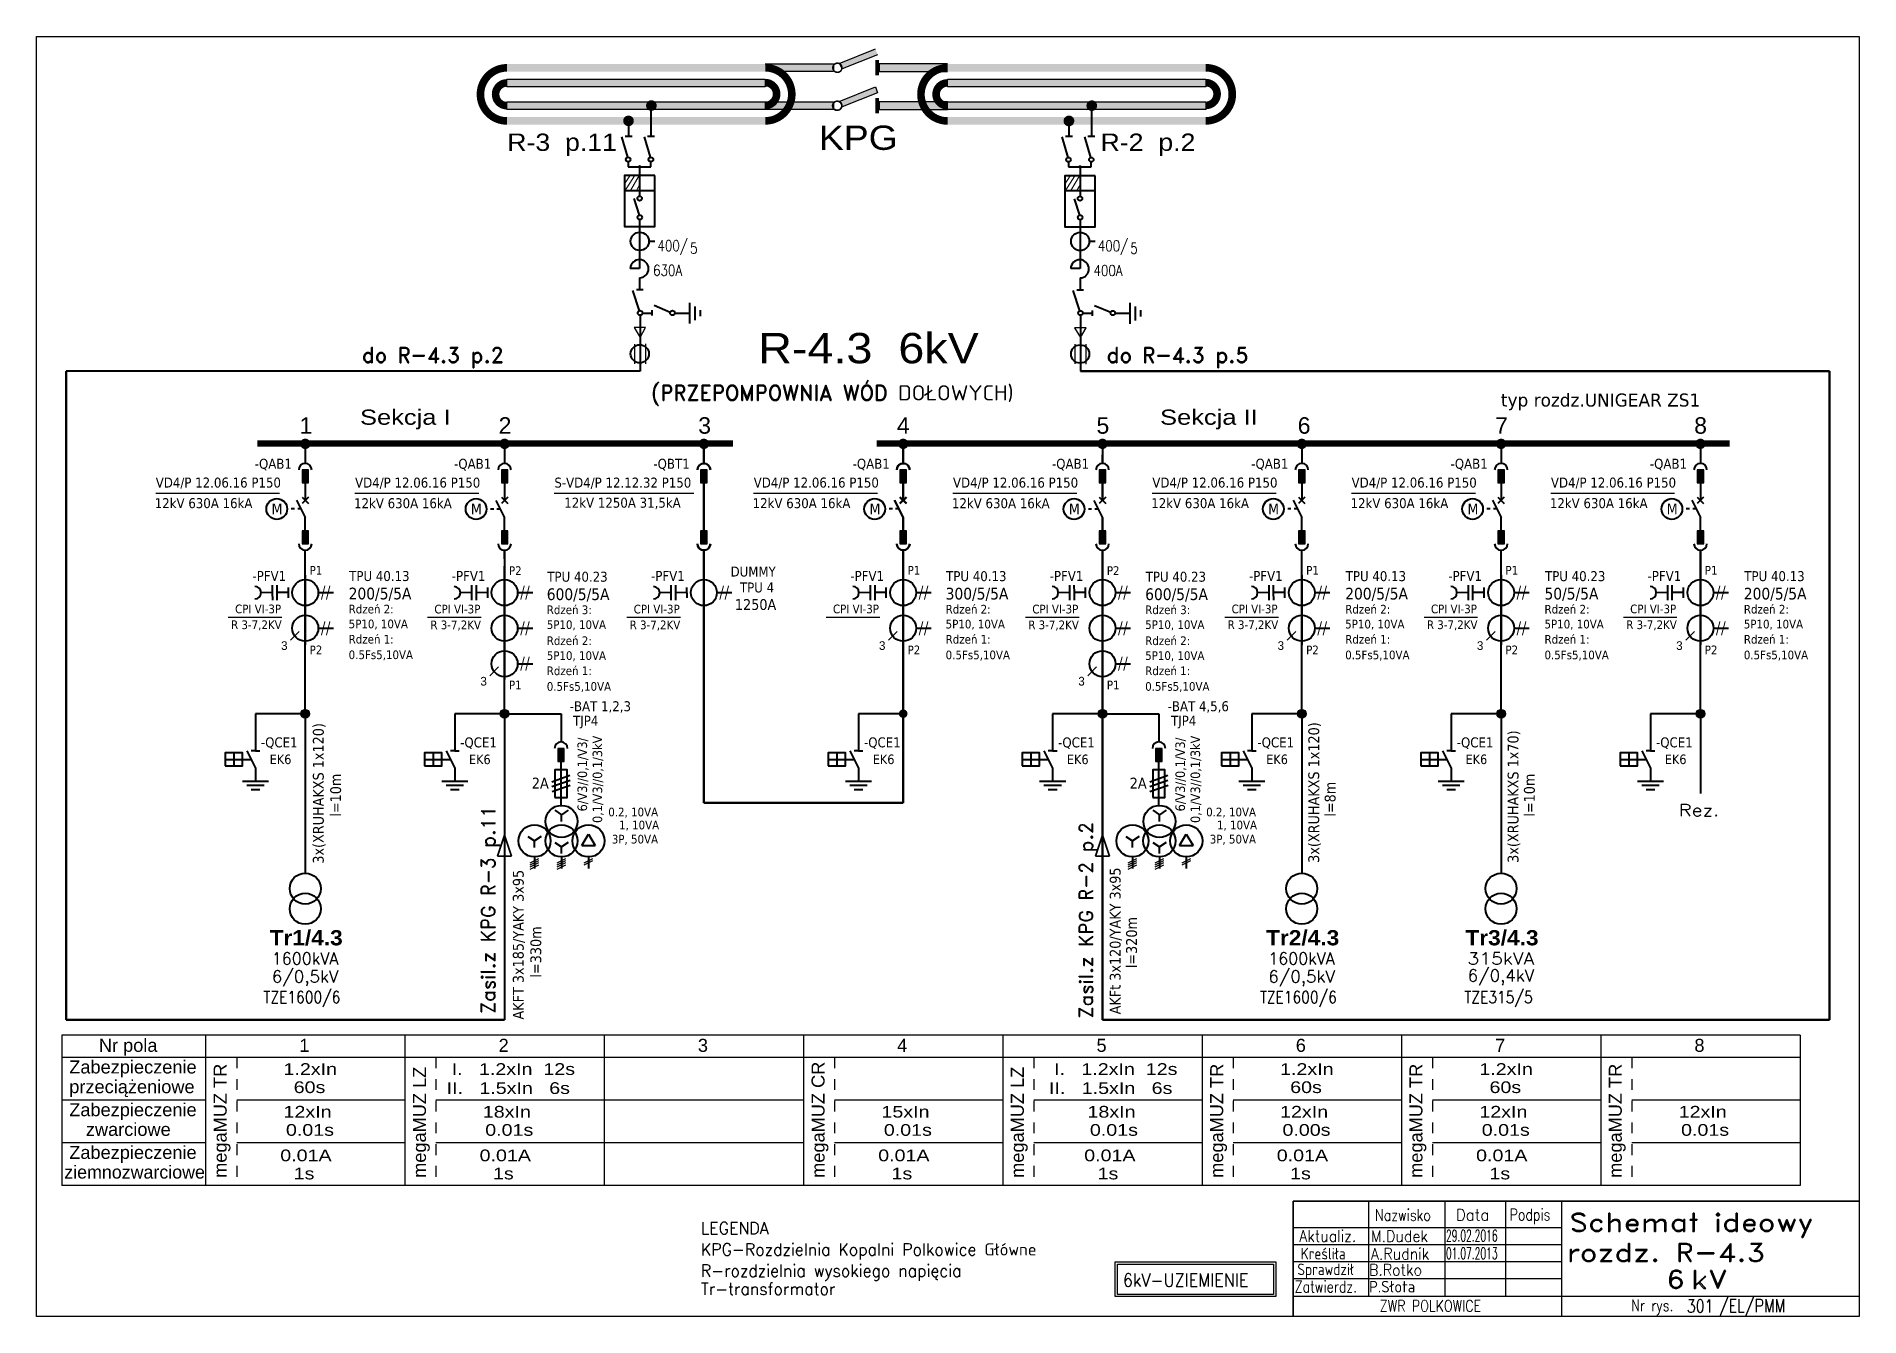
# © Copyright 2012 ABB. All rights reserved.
# Model space of a CAD drawing. Header units: millimetres. Extents: x 0 to 420, y 0 to 295.
import ezdxf
from ezdxf.enums import TextEntityAlignment as Align

# ---------------------------------------------------------------- set-up
doc = ezdxf.new("R2010")
doc.units = ezdxf.units.MM
doc.linetypes.add('EPL_DASH', pattern=[1, 0.5, -0.5])
for name, color, linetype, lineweight in [('EPLAN108', 5, 'Continuous', 35), ('EPLAN300', 5, 'Continuous', 25), ('EPLAN311', 1, 'Continuous', 25)]:
    doc.layers.add(name, color=color, linetype=linetype, lineweight=lineweight)
for name, color, linetype in [('LINIE', 7, 'Continuous'), ('NAPISY', 7, 'Continuous'), ('STYKI', 7, 'Continuous')]:
    doc.layers.add(name, color=color, linetype=linetype)
doc.styles.add('Arial', font='arial.ttf', dxfattribs={"width": 1.3, "oblique": 10, "height": 4})
doc.styles.add('Arial1', font='arialbd.ttf', dxfattribs={"width": 1.3, "oblique": 10, "height": 4})
doc.styles.add('ROMAND', font='romand', dxfattribs={"width": 0.8, "oblique": 10, "height": 6})
doc.styles.add('ROMANS', font='romans', dxfattribs={"width": 0.9, "oblique": 15, "height": 3.76})
doc.styles.add('Tahoma', font='tahoma.ttf')

msp = doc.modelspace()

# ---------------------------------------------------------------- texts
at = {"color": 7}
for s, height, style, width, p in [('R-3  p.11', 4, 'Arial', 1.1, (108.48, 268.62)), ('R-2  p.2', 4, 'Arial', 1.1, (245.19, 268.62)), ('400/', 2.5, 'ROMAND', 0.8, (143.1, 245.53)), ('400/', 2.5, 'ROMAND', 0.8, (244.57, 245.5)), ('5', 2.5, 'ROMAND', 0.8, (150.61, 244.94)), ('5', 2.5, 'ROMAND', 0.8, (252.04, 244.91)), ('630A', 2.5, 'ROMAND', 0.8, (142.09, 239.84)), ('400A', 2.5, 'ROMAND', 0.8, (243.57, 239.81)), ('Sekcja I', 3.5, 'Arial', 1.2, (74.56, 205.5)), ('Sekcja II', 3.5, 'Arial', 1.2, (258.91, 205.5)), ('Rez.', 2.75, 'ROMAND', 1.2, (378.41, 115.28)), ('TZE1600/6', 2.75, 'ROMAND', 0.85, (52.3, 72.2)), ('TZE1600/6', 2.75, 'ROMAND', 0.85, (281.92, 72.2)), ('TZE315/5', 2.75, 'ROMAND', 0.85, (329.03, 72.2)), ('1.2xIn', 2.7, 'Arial', 1.2, (56.93, 55.65)), ('I.   1.2xIn  12s', 2.7, 'Arial', 1.2, (95.68, 55.65)), ('I.   1.2xIn  12s', 2.7, 'Arial', 1.2, (234.49, 55.65)), ('1.2xIn', 2.7, 'Arial', 1.2, (286.56, 55.65)), ('1.2xIn', 2.7, 'Arial', 1.2, (332.48, 55.65)), ('60s', 2.7, 'Arial', 1.2, (59.27, 51.47)), ('II.   1.5xIn   6s', 2.7, 'Arial', 1.2, (94.51, 51.26)), ('II.   1.5xIn   6s', 2.7, 'Arial', 1.2, (233.32, 51.26)), ('60s', 2.7, 'Arial', 1.2, (288.89, 51.47)), ('60s', 2.7, 'Arial', 1.2, (334.82, 51.47)), ('12xIn', 2.7, 'Arial', 1.2, (56.93, 45.81)), ('18xIn', 2.7, 'Arial', 1.2, (102.86, 45.81)), ('15xIn', 2.7, 'Arial', 1.2, (194.71, 45.81)), ('18xIn', 2.7, 'Arial', 1.2, (242.19, 45.81)), ('12xIn', 2.7, 'Arial', 1.2, (286.56, 45.81)), ('12xIn', 2.7, 'Arial', 1.2, (332.48, 45.81)), ('12xIn', 2.7, 'Arial', 1.2, (378.41, 45.81)), ('0.01s', 2.7, 'Arial', 1.2, (57.49, 41.62)), ('0.01s', 2.7, 'Arial', 1.2, (103.41, 41.62)), ('0.01s', 2.7, 'Arial', 1.2, (195.26, 41.62)), ('0.01s', 2.7, 'Arial', 1.2, (242.74, 41.62)), ('0.00s', 2.7, 'Arial', 1.2, (287.11, 41.62)), ('0.01s', 2.7, 'Arial', 1.2, (333.03, 41.62)), ('0.01s', 2.7, 'Arial', 1.2, (378.96, 41.62)), ('0.01A', 2.7, 'Arial', 1.2, (56.18, 35.75)), ('0.01A', 2.7, 'Arial', 1.2, (102.11, 35.75)), ('0.01A', 2.7, 'Arial', 1.2, (193.96, 35.75)), ('0.01A', 2.7, 'Arial', 1.2, (241.43, 35.75)), ('0.01A', 2.7, 'Arial', 1.2, (285.8, 35.75)), ('0.01A', 2.7, 'Arial', 1.2, (331.73, 35.75)), ('ziemnozwarciowe', 3, 'Arial', 0.98, (6.41, 31.76)), ('1s', 2.7, 'Arial', 1.2, (59.26, 31.57)), ('1s', 2.7, 'Arial', 1.2, (105.19, 31.57)), ('1s', 2.7, 'Arial', 1.2, (197.03, 31.57)), ('1s', 2.7, 'Arial', 1.2, (244.51, 31.57)), ('1s', 2.7, 'Arial', 1.2, (288.88, 31.57)), ('1s', 2.7, 'Arial', 1.2, (334.81, 31.57)), ('LEGENDA', 2.8, 'ROMAND', 0.95, (153.09, 18.93)), ('Nazwisko', 2.66, 'ROMANS', 0.8, (308.45, 22.04)), ('Data', 2.66, 'ROMANS', 0.95, (327.07, 22.07)), ('Podpis', 2.66, 'ROMANS', 0.8, (339.46, 22.13)), ('KPG-Rozdzielnia Kopalni Polkowice Główne', 2.8, 'ROMAND', 0.95, (153.09, 14.03)), ('Aktualiz.', 2.66, 'ROMANS', 0.9, (290.99, 17.18)), ('M.Dudek', 2.66, 'ROMANS', 0.9, (307.5, 17.16)), ('29.02.2016', 2.66, 'ROMANS', 0.58, (324.79, 17.28)), ('Kreśliła', 2.66, 'ROMANS', 0.8, (291.32, 13.13)), ('A.Rudnik', 2.66, 'ROMANS', 0.9, (307.5, 13.09)), ('01.07.2013', 2.66, 'ROMANS', 0.58, (324.79, 13.21)), ('R-rozdzielnia wysokiego napięcia', 2.8, 'ROMAND', 0.95, (153.09, 9.13)), ('6kV-UZIEMIENIE', 3, 'ROMAND', 0.9, (250.34, 6.85)), ('Sprawdził', 2.66, 'ROMANS', 0.8, (290.55, 9.51)), ('B.Rotko', 2.66, 'ROMANS', 0.9, (307.06, 9.39)), ('Tr-transformator', 2.8, 'ROMAND', 0.95, (153.09, 4.93)), ('Zatwierdz.', 2.66, 'ROMANS', 0.8, (289.91, 5.51)), ('P.Słota', 2.66, 'ROMANS', 0.9, (307.06, 5.52)), ('/EL/PMM', 3, 'ROMAND', 0.8, (387.66, 0.96)), ('ZWR POLKOWICE', 2.66, 'ROMANS', 0.8, (309.54, 1.09)), ('Nr rys.', 2.66, 'ROMANS', 0.8, (367.45, 1.2)), ('301', 3, 'ROMAND', 0.8, (380.27, 0.88))]:
    msp.add_text(s, height=height, dxfattribs=dict(at, style=style, width=width)).set_placement(p)
at = {"color": 7, "lineweight": 25, "style": 'ROMAND'}
for s, p in [('     do R-4.3 p.2', (61.93, 219.81)), ('       do R-4.3 p.5', (228.32, 219.81))]:
    msp.add_text(s, height=3.5, dxfattribs=at).set_placement(p)
at = {"color": 7}
for s, height, style, p in [('(PRZEPOMPOWNIA WÓD DOŁOWYCH)', 3.5, 'ROMAND', (141.7, 211.11)), ('1', 3.8, 'Arial', (60.62, 203.44)), ('2', 3.8, 'Arial', (106.49, 203.44)), ('3', 3.8, 'Arial', (152.49, 203.44)), ('4', 3.8, 'Arial', (198.26, 203.44)), ('5', 3.8, 'Arial', (244.25, 203.44)), ('6', 3.8, 'Arial', (290.62, 203.44)), ('7', 3.8, 'Arial', (336.11, 203.44)), ('8', 3.8, 'Arial', (381.98, 203.44)), ('Nr pola', 3, 'Arial', (14.38, 60.97)), ('1', 3, 'Arial', (60.56, 60.97)), ('2', 3, 'Arial', (106.49, 60.97)), ('3', 3, 'Arial', (152.41, 60.97)), ('4', 3, 'Arial', (198.33, 60.97)), ('5', 3, 'Arial', (244.26, 60.97)), ('6', 3, 'Arial', (290.18, 60.97)), ('7', 3, 'Arial', (336.11, 60.97)), ('8', 3, 'Arial', (382.03, 60.97)), ('Zabezpieczenie', 3, 'Arial', (7.56, 55.98)), ('przeciążeniowe', 3, 'Arial', (7.56, 51.44)), ('Zabezpieczenie', 3, 'Arial', (7.56, 46.13)), ('zwarciowe', 3, 'Arial', (11.38, 41.6)), ('Zabezpieczenie', 3, 'Arial', (7.56, 36.29))]:
    msp.add_text(s, height=height, dxfattribs=dict(at, style=style)).set_placement(p)
at = {"color": 7, "lineweight": 35, "style": 'ROMAND'}
for s, p in [('Zasil.z KPG R-3 p.11', (105.67, 69.75)), ('Zasil.z KPG R-2 p.2', (243.44, 68.69))]:
    msp.add_text(s, height=3.2, rotation=90, dxfattribs=at).set_placement(p)
at = {"color": 7, "lineweight": 25, "style": 'ROMAND'}
for s, width, p, p2 in [('6/0,5kV', 0.893566, (54.23, 76.97), (69.56, 76.97)), ('1600kVA', 0.854432, (54.21, 81.1), (69.54, 81.1)), ('6/0,5kV', 0.893566, (283.86, 76.97), (299.19, 76.97)), ('1600kVA', 0.854432, (283.83, 81.1), (299.16, 81.1)), ('315kVA', 1.000489, (329.76, 81.1), (345.09, 81.1)), ('6/0,4kV', 0.893566, (329.78, 77.21), (345.11, 77.21))]:
    msp.add_text(s, height=2.75, dxfattribs=dict(at, width=width)).set_placement(p, p2, align=Align.FIT)
at = {"color": 7, "style": 'Arial'}
for s, p in [('megaMUZ TR', (43.83, 31.93)), ('megaMUZ LZ', (89.75, 31.93)), ('megaMUZ CR', (181.6, 31.93)), ('megaMUZ LZ', (227.52, 31.93)), ('megaMUZ TR', (273.45, 31.93)), ('megaMUZ TR', (319.37, 31.93)), ('megaMUZ TR', (365.3, 31.93))]:
    msp.add_text(s, height=3, rotation=90, dxfattribs=at).set_placement(p)
at = {"color": 7, "lineweight": 40, "style": 'ROMAND', "width": 1.2}
for s, p in [('Schemat ideowy', (353.22, 19.56)), ('rozdz. R-4.3', (352.59, 12.62)), ('kV', (381.19, 6.41))]:
    msp.add_text(s, height=4.2, dxfattribs=at).set_placement(p)
at = {"color": 7, "lineweight": 35, "style": 'ROMAND', "width": 1.2}
msp.add_text('6', height=4.2, dxfattribs=at).set_placement((375.51, 6.43))
at = {"color": 7, "lineweight": 40, "style": 'Tahoma', "width": 1.1}
msp.add_attdef('typ rozdz.UNIGEAR ZS1', text='17_20901[1]', height=3, dxfattribs=at).set_placement((337.45, 212.7), align=Align.TOP_LEFT)
at = {"color": 7, "style": 'Tahoma'}
for tag, text, height, p in [('-QAB1', '17_20010', 2.3, (50.3, 197.67)), ('-QAB1', '17_20010', 2.3, (96.23, 197.66)), ('-QBT1', '17_20010', 2.3, (142.15, 197.66)), ('-QAB1', '17_20010', 2.3, (188.07, 197.67)), ('-QAB1', '17_20010', 2.3, (234, 197.66)), ('-QAB1', '17_20010', 2.3, (279.92, 197.67)), ('-QAB1', '17_20010', 2.3, (325.85, 197.67)), ('-QAB1', '17_20010', 2.3, (371.77, 197.67)), ('VD4/P 12.06.16 P150', '17_20027', 2.3, (27.49, 193.33)), ('VD4/P 12.06.16 P150', '17_20027', 2.3, (73.42, 193.32)), ('S-VD4/P 12.12.32 P150', '17_20027', 2.3, (119.34, 193.32)), ('VD4/P 12.06.16 P150', '17_20027', 2.3, (165.27, 193.33)), ('VD4/P 12.06.16 P150', '17_20027', 2.3, (211.19, 193.32)), ('VD4/P 12.06.16 P150', '17_20027', 2.3, (257.12, 193.33)), ('VD4/P 12.06.16 P150', '17_20027', 2.3, (303.04, 193.33)), ('VD4/P 12.06.16 P150', '17_20027', 2.3, (348.97, 193.33)), ('DUMMY', '17_20010', 2.3, (159.94, 172.82)), ('TPU 40.13', '17_20027', 2.3, (72.06, 171.79)), ('TPU 40.23', '17_20027', 2.3, (117.71, 171.63)), ('TPU 4', '17_20027', 2.3, (162.1, 169.15)), ('TPU 40.13', '17_20027', 2.3, (209.61, 171.76)), ('TPU 40.23', '17_20027', 2.3, (255.59, 171.63)), ('TPU 40.13', '17_20027', 2.3, (301.68, 171.76)), ('TPU 40.23', '17_20027', 2.3, (347.61, 171.76)), ('TPU 40.13', '17_20027', 2.3, (393.53, 171.76)), ('Rdzeń 2:', '17_20901[2]', 2, (71.94, 164.02)), ('200/5/5A', '17_20901[1]', 2.7, (71.94, 167.96)), ('600/5/5A', '17_20901[1]', 2.7, (117.59, 167.8)), ('Rdzeń 3:', '17_20901[2]', 2, (117.59, 163.85)), ('1250A', '17_20901[1]', 2.5, (160.94, 165.32)), ('Rdzeń 2:', '17_20901[2]', 2, (209.5, 163.99)), ('300/5/5A', '17_20901[1]', 2.7, (209.5, 167.93)), ('600/5/5A', '17_20901[1]', 2.7, (255.48, 167.8)), ('Rdzeń 3:', '17_20901[2]', 2, (255.48, 163.85)), ('200/5/5A', '17_20901[1]', 2.7, (301.57, 167.93)), ('Rdzeń 2:', '17_20901[2]', 2, (301.57, 163.99)), ('Rdzeń 2:', '17_20901[2]', 2, (347.49, 163.99)), ('50/5/5A', '17_20901[1]', 2.7, (347.49, 167.93)), ('200/5/5A', '17_20901[1]', 2.7, (393.42, 167.93)), ('Rdzeń 2:', '17_20901[2]', 2, (393.42, 163.99)), ('5P10, 10VA', '17_20901[2]', 2, (71.94, 160.6)), ('5P10, 10VA', '17_20901[2]', 2, (117.59, 160.43)), ('5P10, 10VA', '17_20901[2]', 2, (209.5, 160.56)), ('5P10, 10VA', '17_20901[2]', 2, (255.48, 160.43)), ('5P10, 10VA', '17_20901[2]', 2, (301.57, 160.56)), ('5P10, 10VA', '17_20901[2]', 2, (347.49, 160.56)), ('5P10, 10VA', '17_20901[2]', 2, (393.42, 160.56)), ('Rdzeń 1:', '17_20901[3]', 2, (71.94, 157.08)), ('Rdzeń 2:', '17_20901[2]', 2, (117.59, 156.73)), ('Rdzeń 1:', '17_20901[3]', 2, (209.5, 157.05)), ('Rdzeń 2:', '17_20901[2]', 2, (255.48, 156.73)), ('Rdzeń 1:', '17_20901[3]', 2, (301.57, 157.05)), ('Rdzeń 1:', '17_20901[3]', 2, (347.49, 157.05)), ('Rdzeń 1:', '17_20901[3]', 2, (393.42, 157.05)), ('0.5Fs5,10VA', '17_20901[3]', 2, (71.94, 153.49)), ('5P10, 10VA', '17_20901[2]', 2, (117.59, 153.3)), ('0.5Fs5,10VA', '17_20901[3]', 2, (209.5, 153.45)), ('5P10, 10VA', '17_20901[2]', 2, (255.48, 153.3)), ('0.5Fs5,10VA', '17_20901[3]', 2, (301.57, 153.45)), ('0.5Fs5,10VA', '17_20901[3]', 2, (347.49, 153.45)), ('0.5Fs5,10VA', '17_20901[3]', 2, (393.42, 153.45)), ('Rdzeń 1:', '17_20901[3]', 2, (117.59, 149.79)), ('Rdzeń 1:', '17_20901[3]', 2, (255.48, 149.79)), ('0.5Fs5,10VA', '17_20901[3]', 2, (117.59, 146.19)), ('0.5Fs5,10VA', '17_20901[3]', 2, (255.48, 146.19)), ('-BAT 1,2,3', '17_20010', 2.3, (122.88, 141.78)), ('TJP4', '17_20027', 2.3, (123.66, 138.44)), ('TJP4', '17_20027', 2.3, (261.44, 138.44)), ('-QCE1', '17_20010', 2.3, (51.72, 133.45)), ('-QCE1', '17_20010', 2.3, (97.64, 133.44)), ('-QCE1', '17_20010', 2.3, (235.42, 133.44)), ('-QCE1', '17_20010', 2.3, (281.34, 133.45)), ('-QCE1', '17_20010', 2.3, (327.27, 133.45)), ('-QCE1', '17_20010', 2.3, (373.19, 133.45)), ('EK6', '17_20027', 2.2, (53.75, 129.49)), ('EK6', '17_20027', 2.2, (99.67, 129.48)), ('EK6', '17_20027', 2.2, (192.72, 129.49)), ('EK6', '17_20027', 2.2, (237.45, 129.48)), ('EK6', '17_20027', 2.2, (283.37, 129.49)), ('EK6', '17_20027', 2.2, (329.3, 129.49)), ('EK6', '17_20027', 2.2, (375.22, 129.49)), ('2A', '17_20901[1]', 2.5, (251.92, 124.16)), ('0.2, 10VA', '17_20027', 2, (131.76, 117.25)), ('1, 10VA', '17_20027', 2, (134.25, 114.25)), ('0.2, 10VA', '17_20027', 2, (269.53, 117.25)), ('1, 10VA', '17_20027', 2, (272.02, 114.25)), ('3P, 50VA', '17_20027', 2, (132.58, 110.99)), ('3P, 50VA', '17_20027', 2, (270.36, 110.99))]:
    msp.add_attdef(tag, text=text, height=height, dxfattribs=at).set_placement(p, align=Align.TOP_LEFT)
for tag, p in [('12kV 630A 16kA', (27.25, 187.43)), ('12kV 630A 16kA', (73.18, 187.42)), ('12kV 1250A 31,5kA', (121.62, 187.54)), ('12kV 630A 16kA', (165.03, 187.43)), ('12kV 630A 16kA', (210.95, 187.42)), ('12kV 630A 16kA', (256.88, 187.43)), ('12kV 630A 16kA', (302.8, 187.43)), ('12kV 630A 16kA', (348.73, 187.43))]:
    msp.add_attdef(tag, text='17_20901[1]', height=2.3, dxfattribs=at).set_placement(p, align=Align.MIDDLE_LEFT)
for p in [(57.53, 168.81), (103.45, 168.81), (149.38, 168.81), (195.3, 168.81), (241.23, 168.81), (287.15, 168.81), (333.08, 168.81), (379, 168.81)]:
    msp.add_attdef('-PFV1', text='17_20010', height=2.3, dxfattribs=at).set_placement(p, align=Align.BOTTOM_RIGHT)
for tag, p in [('CPI VI-3P', (56.37, 164.05)), ('CPI VI-3P', (102.29, 164.02)), ('CPI VI-3P', (148.22, 164.02)), ('CPI VI-3P', (194.14, 164.05)), ('CPI VI-3P', (240.07, 164.02)), ('CPI VI-3P', (285.99, 164.05)), ('CPI VI-3P', (331.92, 164.05)), ('CPI VI-3P', (377.84, 164.05)), ('R 3-7,2KV', (56.5, 160.41)), ('R 3-7,2KV', (102.43, 160.38)), ('R 3-7,2KV', (148.35, 160.38)), ('R 3-7,2KV', (240.2, 160.38)), ('R 3-7,2KV', (286.13, 160.41)), ('R 3-7,2KV', (332.05, 160.41)), ('R 3-7,2KV', (377.98, 160.41))]:
    msp.add_attdef(tag, text='17_20027', height=2, dxfattribs=at).set_placement(p, align=Align.TOP_RIGHT)
at = {"color": 7, "lineweight": 30}
for p in [(57.85, 155.6), (195.62, 155.6), (287.47, 155.6), (333.4, 155.6), (379.32, 155.6), (103.78, 147.39), (241.55, 147.4)]:
    msp.add_attdef('3', text='17_20901[10]', height=2, dxfattribs=at).set_placement(p, align=Align.TOP_RIGHT)
at = {"color": 7, "lineweight": 40, "style": 'Tahoma'}
for tag, text, height, p in [('-BAT 4,5,6', '17_20010', 2.3, (260.65, 141.78)), ('-QCE1', '17_20010', 2.3, (190.69, 133.45)), ('2A', '17_20901[1]', 2.5, (114.15, 124.16))]:
    msp.add_attdef(tag, text=text, height=height, dxfattribs=at).set_placement(p, align=Align.TOP_LEFT)
at = {"color": 7, "style": 'Tahoma'}
for tag, p in [('6/V3//0,1/V3/', (124.67, 116.39)), ('0,1/V3//0,1/3kV', (128.15, 113.72)), ('6/V3//0,1/V3/', (262.44, 116.39)), ('0,1/V3//0,1/3kV', (265.93, 113.72))]:
    msp.add_attdef(tag, text='17_20027', height=2.2, rotation=90, dxfattribs=at).set_placement(p, align=Align.TOP_LEFT)
at = {"layer": 'EPLAN108', "color": 7, "style": 'Tahoma'}
for s, p in [('3x(XRUHAKXS 1x120)', (66.94, 104.34)), ('3x(XRUHAKXS 1x120)', (296.32, 104.53)), ('3x(XRUHAKXS 1x70)', (342.25, 104.53)), ('l=10m', (70.93, 115.17)), ('l=8m', (300.09, 115.17)), ('l=10m', (346.01, 115.17)), ('AKFT 3x185/YAKY 3x95', (113.02, 68.42)), ('AKFt 3x120/YAKY 3x95', (250.56, 69.61)), ('l=330m', (117.06, 78.09)), ('l=320m', (254.33, 80.25))]:
    msp.add_text(s, height=2.5, rotation=90, dxfattribs=at).set_placement(p, align=Align.BOTTOM_LEFT)
at = {"layer": 'EPLAN300', "color": 7, "style": 'Tahoma'}
for p in [(55.44, 186.09), (101.36, 186.08), (193.21, 186.09), (239.14, 186.08), (285.06, 186.09), (330.99, 186.09), (376.91, 186.09)]:
    msp.add_text('M', height=2.5, dxfattribs=at).set_placement(p, align=Align.MIDDLE_CENTER)
for s, p in [('P1', (62.94, 170.36)), ('P2', (108.87, 170.28)), ('P1', (200.72, 170.36)), ('P2', (246.64, 170.29)), ('P1', (292.57, 170.36)), ('P1', (338.49, 170.36)), ('P1', (384.42, 170.36))]:
    msp.add_text(s, height=2, dxfattribs=at).set_placement(p, align=Align.BOTTOM_LEFT)
for s, p in [('P2', (62.94, 154.61)), ('P2', (200.72, 154.61)), ('P2', (292.57, 154.61)), ('P2', (338.49, 154.61)), ('P2', (384.42, 154.61)), ('P1', (108.87, 146.53)), ('P1', (246.64, 146.54))]:
    msp.add_text(s, height=2, dxfattribs=at).set_placement(p, align=Align.TOP_LEFT)
at = {"layer": 'LINIE', "color": 7, "style": 'Arial', "width": 1.1}
for s, height, p in [('KPG', 5.6, (189.37, 271.66)), ('R-4.3  6kV', 7, (191.73, 223.3))]:
    msp.add_text(s, height=height, dxfattribs=at).set_placement(p, align=Align.MIDDLE)
at = {"layer": 'NAPISY', "color": 7, "style": 'Arial1', "width": 1.069014}
for s, p, p2 in [('Tr1/4.3', (53.72, 85.52), (70.57, 85.52)), ('Tr2/4.3', (283.34, 85.52), (300.19, 85.52)), ('Tr3/4.3', (329.27, 85.52), (346.12, 85.52))]:
    msp.add_text(s, height=3.5, dxfattribs=at).set_placement(p, p2, align=Align.FIT)

# ---------------------------------------------------------------- blocks, each defined once
blk = doc.blocks.new('*U21')
at = {"color": 0}
mesh = blk.add_polyface(dxfattribs=at)
corners = [(0, 0), (3.7, 6.5), (-3.8, 6.5)]
mesh.append_faces([[corners[k] for k in face] for face in [(0, 1, 2)]], dxfattribs={"color": 0})

# ---------------------------------------------------------------- hatches: boundary and pattern name
at = {"layer": 'EPLAN300', "linetype": 'Continuous', "lineweight": 25, "ltscale": 4}
for points in [[(61.19, 192.09), (62.69, 192.09), (62.69, 195.09), (61.19, 195.09)], [(107.12, 192.08), (108.62, 192.08), (108.62, 195.08), (107.12, 195.08)], [(153.04, 192.08), (154.54, 192.08), (154.54, 195.08), (153.04, 195.08)], [(198.97, 192.09), (200.47, 192.09), (200.47, 195.09), (198.97, 195.09)], [(244.89, 192.08), (246.39, 192.08), (246.39, 195.08), (244.89, 195.08)], [(290.82, 192.09), (292.32, 192.09), (292.32, 195.09), (290.82, 195.09)], [(336.74, 192.09), (338.24, 192.09), (338.24, 195.09), (336.74, 195.09)], [(382.67, 192.09), (384.17, 192.09), (384.17, 195.09), (382.67, 195.09)], [(61.19, 178.09), (62.69, 178.09), (62.69, 181.09), (61.19, 181.09)], [(107.12, 178.08), (108.62, 178.08), (108.62, 181.08), (107.12, 181.08)], [(153.04, 178.08), (154.54, 178.08), (154.54, 181.08), (153.04, 181.08)], [(198.97, 178.09), (200.47, 178.09), (200.47, 181.09), (198.97, 181.09)], [(244.89, 178.08), (246.39, 178.08), (246.39, 181.08), (244.89, 181.08)], [(290.82, 178.09), (292.32, 178.09), (292.32, 181.09), (290.82, 181.09)], [(336.74, 178.09), (338.24, 178.09), (338.24, 181.09), (336.74, 181.09)], [(382.67, 178.09), (384.17, 178.09), (384.17, 181.09), (382.67, 181.09)], [(120.12, 127.9), (121.62, 127.9), (121.62, 130.9), (120.12, 130.9)], [(257.89, 127.9), (259.39, 127.9), (259.39, 130.9), (257.89, 130.9)]]:
    msp.add_hatch(color=7, dxfattribs=at).paths.add_polyline_path(points, flags=0)
h = msp.add_hatch(color=7, dxfattribs=at)
edge = h.paths.add_edge_path()
edge.add_arc((61.94, 138.9), 1, 0, 360)
h = msp.add_hatch(color=7, dxfattribs=at)
edge = h.paths.add_edge_path()
edge.add_arc((107.87, 138.9), 1, 0, 360)
h = msp.add_hatch(color=7, dxfattribs=at)
edge = h.paths.add_edge_path()
edge.add_arc((199.72, 138.9), 1, 0, 360)
h = msp.add_hatch(color=7, dxfattribs=at)
edge = h.paths.add_edge_path()
edge.add_arc((245.64, 138.9), 1, 0, 360)
h = msp.add_hatch(color=7, dxfattribs=at)
edge = h.paths.add_edge_path()
edge.add_arc((291.57, 138.9), 1, 0, 360)
h = msp.add_hatch(color=7, dxfattribs=at)
edge = h.paths.add_edge_path()
edge.add_arc((337.49, 138.9), 1, 0, 360)
h = msp.add_hatch(color=7, dxfattribs=at)
edge = h.paths.add_edge_path()
edge.add_arc((383.42, 138.9), 1, 0, 360)

# ---------------------------------------------------------------- linework, layer by layer
msp.add_line((0, 295), (420, 295))
at = {"color": 7}
for p, q in [((184.94, 288.79), (193.3, 292.17)), ((193.83, 290.73), (185.63, 287.55)), ((167.92, 288.67), (183.67, 288.67)), ((183.67, 286.92), (169.67, 286.92)), ((183.67, 288.67), (183.67, 286.92)), ((185.64, 287.68), (185, 288.9)), ((185.63, 287.55), (185.05, 288.79)), ((209.92, 288.67), (194.17, 288.67)), ((194.17, 288.67), (194.17, 286.92)), ((194.17, 286.92), (209.92, 286.92)), ((184.94, 280.04), (193.3, 283.42)), ((193.83, 281.98), (185.63, 278.8)), ((193.3, 283.42), (193.83, 281.98)), ((167.92, 279.92), (183.67, 279.92)), ((183.67, 278.17), (167.92, 278.17)), ((183.67, 279.92), (183.67, 278.17)), ((209.92, 279.92), (194.17, 279.92)), ((194.17, 279.92), (194.17, 278.17)), ((194.17, 278.17), (209.92, 278.17)), ((27.47, 189.75), (56.01, 189.75)), ((73.39, 189.74), (101.93, 189.74)), ((119.32, 189.74), (151.51, 189.74)), ((165.24, 189.75), (193.78, 189.75)), ((211.17, 189.74), (239.71, 189.74)), ((257.09, 189.75), (285.63, 189.75)), ((303.02, 189.75), (331.56, 189.75)), ((348.94, 189.75), (377.48, 189.75)), ((44.19, 161.19), (56.54, 161.19)), ((90.11, 161.16), (102.47, 161.16)), ((136.04, 161.16), (148.39, 161.16)), ((181.96, 161.19), (194.31, 161.19)), ((227.89, 161.16), (240.24, 161.16)), ((273.81, 161.19), (286.16, 161.19)), ((319.74, 161.19), (332.09, 161.19)), ((365.66, 161.19), (378.01, 161.19)), ((5.87, 64.82), (5.87, 30.16)), ((406.38, 64.82), (5.87, 64.82)), ((38.98, 64.82), (38.98, 30.16)), ((84.91, 64.82), (84.91, 30.16)), ((130.83, 64.82), (130.83, 30.16)), ((176.75, 64.82), (176.75, 30.16)), ((222.68, 64.82), (222.68, 30.16)), ((268.6, 64.82), (268.6, 30.16)), ((314.53, 64.82), (314.53, 30.16)), ((360.45, 64.82), (360.45, 30.16)), ((406.38, 64.82), (406.38, 30.16)), ((406.38, 59.69), (5.87, 59.69)), ((38.98, 49.84), (5.87, 49.84)), ((84.91, 49.84), (46.14, 49.84)), ((176.75, 49.84), (92.06, 49.84)), ((222.68, 49.84), (183.91, 49.84)), ((268.6, 49.84), (229.83, 49.84)), ((314.53, 49.84), (275.76, 49.84)), ((360.45, 49.84), (321.68, 49.84)), ((406.38, 49.84), (367.61, 49.84)), ((38.98, 40), (5.87, 40)), ((84.91, 40), (46.14, 40)), ((176.75, 40), (92.06, 40)), ((222.68, 40), (183.91, 40)), ((268.6, 40), (229.83, 40)), ((314.53, 40), (275.76, 40)), ((360.45, 40), (321.68, 40)), ((406.38, 40), (367.61, 40)), ((406.38, 30.16), (5.87, 30.16)), ((324.56, 26.59), (324.56, 20.5)), ((338.5, 26.59), (338.5, 4.69)), ((289.59, 20.5), (351.44, 20.5)), ((324.56, 20.5), (324.56, 4.69)), ((289.59, 12.66), (351.44, 12.66)), ((289.64, 16.58), (351.44, 16.58)), ((248.58, 12.56), (285.58, 12.56)), ((248.58, 4.56), (248.58, 12.56)), ((249.08, 12.06), (285.08, 12.06)), ((249.08, 5.06), (249.08, 12.06)), ((285.08, 12.06), (285.08, 5.06)), ((285.58, 12.56), (285.58, 4.56)), ((289.59, 8.73), (351.44, 8.73)), ((285.58, 4.56), (248.58, 4.56)), ((285.08, 5.06), (249.08, 5.06))]:
    msp.add_line(p, q, dxfattribs=at)
at = {"color": 7, "lineweight": 40}
for p, q in [((141.67, 272.04), (141.67, 278.17)), ((243.15, 272.01), (243.15, 278.14)), ((136.42, 274.67), (136.42, 272.04)), ((237.9, 274.64), (237.9, 272.01)), ((135.67, 272.04), (137.23, 272.04)), ((140.82, 272.04), (142.39, 272.04)), ((237.14, 272.01), (238.7, 272.01)), ((242.3, 272.01), (243.86, 272.01)), ((136.33, 266.11), (136.33, 264.96)), ((136.33, 264.96), (141.58, 264.96)), ((138.99, 264.96), (138.99, 258.19)), ((141.58, 264.96), (141.58, 266.11)), ((237.81, 266.08), (237.81, 264.93)), ((237.81, 264.93), (243.06, 264.93)), ((240.46, 264.93), (240.46, 258.16)), ((243.06, 264.93), (243.06, 266.08)), ((135.49, 259.51), (142.49, 259.51)), ((236.96, 259.48), (243.96, 259.48)), ((138.99, 252.8), (138.99, 241.54)), ((240.46, 252.77), (240.46, 241.51)), ((141.12, 247.83), (142.48, 247.83)), ((242.6, 247.8), (243.95, 247.8)), ((138.99, 241.54), (136.84, 241.54)), ((138.99, 241.58), (138.99, 241.54)), ((240.46, 241.51), (238.32, 241.51)), ((240.46, 241.55), (240.46, 241.51)), ((138.26, 236.64), (139.83, 236.64)), ((138.99, 239.36), (138.99, 236.64)), ((239.74, 236.61), (241.3, 236.61)), ((240.46, 239.33), (240.46, 236.61)), ((139.58, 231.25), (141.81, 231.25)), ((141.81, 231.9), (141.81, 230.65)), ((147.07, 231.25), (150.48, 231.25)), ((150.44, 233.64), (150.44, 228.83)), ((151.67, 232.79), (151.67, 229.6)), ((152.91, 231.94), (152.91, 230.5)), ((241.06, 231.23), (243.29, 231.23)), ((243.29, 231.87), (243.29, 230.62)), ((248.54, 231.23), (251.95, 231.23)), ((251.91, 233.61), (251.91, 228.8)), ((253.15, 232.76), (253.15, 229.57)), ((254.38, 231.91), (254.38, 230.47)), ((139.09, 230.83), (139.09, 217.86)), ((240.57, 230.8), (240.57, 217.86)), ((139.09, 217.86), (6.81, 217.86))]:
    msp.add_line(p, q, dxfattribs=at)
at = {"color": 7, "lineweight": 20}
for p, q in [((136.69, 262.91), (135.49, 261.02)), ((137.78, 262.91), (135.49, 259.26)), ((138.91, 262.92), (136.86, 259.51)), ((138.99, 260.82), (138.24, 259.51)), ((238.16, 262.88), (236.96, 260.99)), ((239.25, 262.88), (236.96, 259.23)), ((240.38, 262.89), (238.34, 259.48)), ((240.46, 260.79), (239.71, 259.48))]:
    msp.add_line(p, q, dxfattribs=at)
at = {"color": 7, "lineweight": 25}
for p, q in [((137.82, 224.1), (137.82, 219.54)), ((140.34, 224.13), (140.34, 219.52)), ((239.3, 224.07), (239.3, 219.51)), ((241.81, 224.1), (241.81, 219.49))]:
    msp.add_line(p, q, dxfattribs=at)
at = {"color": 7, "lineweight": 50}
for p, q in [((6.81, 217.86), (6.81, 68.34)), ((413.19, 217.86), (240.57, 217.86)), ((413.19, 217.86), (413.19, 68.34)), ((107.87, 68.34), (6.81, 68.34)), ((413.19, 68.34), (245.64, 68.34))]:
    msp.add_line(p, q, dxfattribs=at)
at = {"color": 7, "lineweight": 35}
for p, q in [((106.26, 106.07), (107.87, 110.9)), ((107.87, 110.9), (109.48, 106.07)), ((244.03, 106.07), (245.64, 110.9)), ((245.64, 110.9), (247.25, 106.07)), ((109.48, 106.07), (106.26, 106.07)), ((247.25, 106.07), (244.03, 106.07)), ((289.59, 0), (289.59, 26.59))]:
    msp.add_line(p, q, dxfattribs=at)
at = {"color": 7, "linetype": 'EPL_DASH', "ltscale": 5}
for p, q in [((46.14, 59.69), (46.14, 30.16)), ((92.06, 59.69), (92.06, 30.16)), ((183.91, 59.69), (183.91, 30.16)), ((229.83, 59.69), (229.83, 30.16)), ((275.76, 59.69), (275.76, 30.16)), ((321.68, 59.69), (321.68, 30.16)), ((367.61, 59.69), (367.61, 30.16))]:
    msp.add_line(p, q, dxfattribs=at)
at = {"color": 7, "const_width": 1.75}
for points in [[(108.44, 287.77, 0.414214), (102.31, 281.64, 1)], [(167.92, 275.54, 0.414214), (174.05, 281.67, 0.414214), (167.92, 287.79, 1)], [(209.94, 287.77, 0.414214), (203.81, 281.64, 1)], [(269.42, 275.54, 0.414214), (275.55, 281.67, 0.414214), (269.42, 287.79, 1)], [(102.31, 281.64, 0.414214), (108.44, 275.52, 1)], [(108.42, 284.29, 0.414214), (105.8, 281.67, 1)], [(105.8, 281.67, 0.414214), (108.42, 279.04, 1)], [(167.92, 279.1, 0.414214), (170.55, 281.72, 0.414214), (167.92, 284.35, 1)], [(203.81, 281.64, 0.414214), (209.94, 275.52, 1)], [(209.92, 284.29, 0.414214), (207.3, 281.67, 1)], [(207.3, 281.67, 0.414214), (209.92, 279.04, 1)], [(269.42, 279.1, 0.414214), (272.05, 281.72, 0.414214), (269.42, 284.35, 1)]]:
    msp.add_lwpolyline(points, format="xyb", dxfattribs=at)
at = {"color": 7}
for points, const_width in [([(183.5, 287.79, 1), (185.6, 287.79, 1)], 0.35), ([(183.51, 287.78, 1), (185.61, 287.78, 1)], 0.35), ([(141.08, 279.07, 1), (142.32, 279.07, 1)], 1.21), ([(183.44, 279.02, 1), (185.54, 279.02, 1)], 0.35), ([(183.5, 279.04, 1), (185.6, 279.04, 1)], 0.35), ([(242.55, 279.04, 1), (243.79, 279.04, 1)], 1.21), ([(242.55, 279.04, 1), (243.79, 279.04, 1)], 1.21), ([(135.8, 275.54, 1), (137.04, 275.54, 1)], 1.21), ([(237.27, 275.51, 1), (238.52, 275.51, 1)], 1.21), ([(237.3, 275.54, 1), (238.54, 275.54, 1)], 1.21), ([(61.34, 201.1, 1), (62.54, 201.1, 1)], 1.19), ([(61.45, 201.1, 1), (62.44, 201.1, 1)], 0.985), ([(61.45, 201.1, 1), (62.44, 201.1, 1)], 0.985), ([(107.27, 201.1, 1), (108.47, 201.1, 1)], 1.19), ([(107.37, 201.1, 1), (108.37, 201.1, 1)], 0.985), ([(107.37, 201.1, 1), (108.37, 201.1, 1)], 0.985), ([(153.19, 201.1, 1), (154.39, 201.1, 1)], 1.19), ([(153.3, 201.1, 1), (154.29, 201.1, 1)], 0.985), ([(199.12, 201.1, 1), (200.32, 201.1, 1)], 1.19), ([(199.19, 201.1, 1), (200.24, 201.1, 1)], 1.04), ([(245.04, 201.1, 1), (246.24, 201.1, 1)], 1.19), ([(245.14, 201.1, 1), (246.14, 201.1, 1)], 0.985), ([(245.14, 201.1, 1), (246.14, 201.1, 1)], 0.985), ([(290.97, 201.1, 1), (292.17, 201.1, 1)], 1.19), ([(291.07, 201.1, 1), (292.06, 201.1, 1)], 0.985), ([(336.89, 201.1, 1), (338.09, 201.1, 1)], 1.19), ([(336.99, 201.1, 1), (337.99, 201.1, 1)], 0.985), ([(382.82, 201.1, 1), (384.01, 201.1, 1)], 1.19), ([(382.92, 201.1, 1), (383.91, 201.1, 1)], 0.985)]:
    msp.add_lwpolyline(points, format="xyb", close=True, dxfattribs=dict(at, const_width=const_width))
for points in [[(108.42, 283.42), (108.42, 285.17), (167.92, 285.17), (167.92, 283.42)], [(209.92, 283.42), (209.92, 285.17), (269.42, 285.17), (269.42, 283.42)], [(108.42, 278.17), (108.42, 279.92), (167.92, 279.92), (167.92, 278.17)], [(209.92, 278.17), (209.92, 279.92), (269.42, 279.92), (269.42, 278.17)]]:
    msp.add_lwpolyline(points, close=True, dxfattribs=at)
at = {"color": 7, "lineweight": 40}
for points in [[(142.49, 262.92), (135.49, 262.92), (135.49, 251.17), (142.49, 251.17)], [(243.96, 262.89), (236.96, 262.89), (236.96, 251.14), (243.96, 251.14)]]:
    msp.add_lwpolyline(points, close=True, dxfattribs=at)
at = {"color": 7, "const_width": 1.5}
msp.add_lwpolyline([(50.93, 201.18), (160.52, 201.18)], dxfattribs=at)
at = {"color": 7, "lineweight": 40, "const_width": 1.5}
msp.add_lwpolyline([(193.61, 201.18), (390.14, 201.18)], dxfattribs=at)
at = {"color": 7, "lineweight": 40}
for centre, radius in [((136.34, 266.64), 0.525), ((141.59, 266.64), 0.525), ((237.81, 266.61), 0.525), ((243.06, 266.61), 0.525), ((138.99, 257.67), 0.525), ((240.46, 257.64), 0.525), ((139.02, 253.32), 0.525), ((240.5, 253.29), 0.525), ((139.02, 247.79), 2.1), ((240.49, 247.76), 2.1), ((139.09, 231.28), 0.525), ((146.54, 231.28), 0.525), ((240.57, 231.25), 0.525), ((248.02, 231.25), 0.525), ((139.02, 221.85), 2.1), ((240.49, 221.82), 2.1), ((61.94, 98.59), 3.57), ((291.57, 98.59), 3.57), ((337.49, 98.59), 3.57), ((61.94, 93.95), 3.57), ((291.57, 93.95), 3.57), ((337.49, 93.95), 3.57)]:
    msp.add_circle(centre, radius, dxfattribs=at)
for centre in [(138.94, 241.46), (240.41, 241.43)]:
    msp.add_arc(centre, 2.1, 271.3602, 177.8355, dxfattribs=at)
at = {"color": 7}
for points in [[(185.05, 288.79), (193.3, 292.17), (185.63, 287.55), (193.86, 290.73)], [(108.42, 288.67), (167.92, 288.67), (108.42, 286.92), (167.92, 286.92)], [(167.92, 288.67), (183.67, 288.67), (167.92, 286.92), (183.67, 286.92)], [(193.3, 289.54), (194.17, 289.54), (193.3, 286.04), (194.17, 286.04)], [(194.17, 288.67), (209.92, 288.67), (194.17, 286.92), (209.92, 286.92)], [(209.92, 288.67), (269.42, 288.67), (209.92, 286.92), (269.42, 286.92)], [(108.42, 285.17), (167.92, 285.17), (108.42, 283.42), (167.92, 283.42)], [(185.05, 280.04), (193.3, 283.42), (185.63, 278.8), (193.86, 281.98)], [(209.92, 285.17), (269.42, 285.17), (209.92, 283.42), (269.42, 283.42)], [(108.42, 279.92), (167.92, 279.92), (108.42, 278.17), (167.92, 278.17)], [(164.42, 278.17), (164.42, 278.17), (164.42, 278.17)], [(167.92, 279.92), (183.67, 279.92), (167.92, 279.92), (183.67, 278.17)], [(167.92, 279.92), (183.67, 279.92), (167.92, 278.17), (183.67, 278.17)], [(193.3, 280.79), (194.17, 280.79), (193.3, 277.29), (194.17, 277.29)], [(194.17, 279.92), (209.92, 279.92), (194.17, 278.17), (209.92, 279.92)], [(194.17, 279.92), (209.92, 279.92), (194.17, 278.17), (209.92, 278.17)], [(209.92, 279.92), (269.42, 279.92), (209.92, 278.17), (269.42, 278.17)], [(265.92, 278.17), (265.92, 278.17), (265.92, 278.17)], [(108.42, 276.42), (167.92, 276.42), (108.42, 274.67), (167.92, 274.67)], [(209.92, 276.42), (269.42, 276.42), (209.92, 274.67), (269.42, 274.67)]]:
    msp.add_solid(points, dxfattribs=at)
at = {"layer": 'EPLAN300', "color": 7, "linetype": 'Continuous', "lineweight": 40, "ltscale": 4}
for p, q in [((61.94, 198.59), (61.94, 196.59)), ((107.87, 198.58), (107.87, 196.58)), ((291.57, 198.59), (291.57, 196.59)), ((337.49, 198.59), (337.49, 196.59)), ((383.42, 198.59), (383.42, 196.59)), ((61.94, 192.09), (61.94, 188.09)), ((107.87, 192.08), (107.87, 188.08)), ((291.57, 192.09), (291.57, 188.09)), ((337.49, 192.09), (337.49, 188.09)), ((383.42, 192.09), (383.42, 188.09)), ((59.94, 188.09), (61.94, 184.09)), ((61.21, 188.82), (62.68, 187.35)), ((62.68, 188.82), (61.21, 187.35)), ((105.87, 188.08), (107.87, 184.08)), ((107.13, 188.82), (108.6, 187.34)), ((108.6, 188.82), (107.13, 187.34)), ((243.64, 188.08), (245.64, 184.08)), ((244.91, 188.82), (246.38, 187.34)), ((246.38, 188.82), (244.91, 187.34)), ((289.57, 188.09), (291.57, 184.09)), ((290.83, 188.82), (292.3, 187.35)), ((292.3, 188.82), (290.83, 187.35)), ((335.49, 188.09), (337.49, 184.09)), ((336.76, 188.82), (338.23, 187.35)), ((338.23, 188.82), (336.76, 187.35)), ((381.42, 188.09), (383.42, 184.09)), ((382.68, 188.82), (384.15, 187.35)), ((384.15, 188.82), (382.68, 187.35)), ((61.94, 179.09), (61.94, 184.09)), ((107.87, 179.08), (107.87, 184.08)), ((291.57, 179.09), (291.57, 184.09)), ((337.49, 179.09), (337.49, 184.09)), ((383.42, 179.09), (383.42, 184.09)), ((107.87, 174.58), (107.87, 176.58)), ((54.42, 166.81), (54.42, 168.55)), ((54.42, 166.81), (54.42, 168.55)), ((55.46, 166.81), (55.45, 168.55)), ((55.46, 166.81), (55.45, 168.55)), ((61.94, 170.81), (61.94, 154.81)), ((100.35, 166.81), (100.34, 168.55)), ((100.35, 166.81), (100.34, 168.55)), ((101.38, 166.8), (101.38, 168.54)), ((101.38, 166.8), (101.38, 168.54)), ((107.87, 170.81), (107.87, 146.81)), ((146.27, 166.81), (146.27, 168.55)), ((146.27, 166.81), (146.27, 168.55)), ((147.31, 166.8), (147.3, 168.54)), ((147.31, 166.8), (147.3, 168.54)), ((192.2, 166.81), (192.19, 168.55)), ((192.2, 166.81), (192.19, 168.55)), ((193.23, 166.81), (193.23, 168.55)), ((193.23, 166.81), (193.23, 168.55)), ((238.12, 166.81), (238.11, 168.55)), ((238.12, 166.81), (238.11, 168.55)), ((239.16, 166.81), (239.15, 168.55)), ((239.16, 166.81), (239.15, 168.55)), ((284.04, 166.81), (284.04, 168.55)), ((284.04, 166.81), (284.04, 168.55)), ((285.08, 166.81), (285.08, 168.55)), ((285.08, 166.81), (285.08, 168.55)), ((291.57, 170.81), (291.57, 154.81)), ((329.97, 166.81), (329.96, 168.55)), ((329.97, 166.81), (329.96, 168.55)), ((331.01, 166.81), (331, 168.55)), ((331.01, 166.81), (331, 168.55)), ((337.49, 170.81), (337.49, 154.81)), ((375.89, 166.81), (375.89, 168.55)), ((375.89, 166.81), (375.89, 168.55)), ((376.93, 166.81), (376.93, 168.55)), ((376.93, 166.81), (376.93, 168.55)), ((383.42, 170.81), (383.42, 154.81)), ((54.42, 166.81), (51.76, 166.8)), ((54.43, 165.07), (54.42, 166.81)), ((54.43, 165.07), (54.42, 166.81)), ((55.46, 165.06), (55.46, 166.81)), ((57.98, 166.81), (55.46, 166.81)), ((55.46, 165.06), (55.46, 166.81)), ((57.97, 168), (57.98, 165.63)), ((64.95, 166.81), (68.42, 166.81)), ((100.35, 166.81), (97.68, 166.8)), ((100.35, 165.07), (100.35, 166.81)), ((100.35, 165.07), (100.35, 166.81)), ((103.9, 166.81), (101.38, 166.8)), ((101.39, 165.06), (101.38, 166.8)), ((101.39, 165.06), (101.38, 166.8)), ((103.9, 167.99), (103.9, 165.62)), ((110.87, 166.81), (114.35, 166.81)), ((146.27, 166.81), (143.61, 166.8)), ((146.28, 165.07), (146.27, 166.81)), ((146.28, 165.07), (146.27, 166.81)), ((149.82, 166.81), (147.31, 166.8)), ((147.31, 165.06), (147.31, 166.8)), ((147.31, 165.06), (147.31, 166.8)), ((149.82, 167.99), (149.83, 165.62)), ((156.8, 166.81), (160.27, 166.81)), ((192.2, 166.81), (189.53, 166.8)), ((192.2, 165.07), (192.2, 166.81)), ((192.2, 165.07), (192.2, 166.81)), ((193.24, 165.06), (193.23, 166.81)), ((195.75, 166.81), (193.23, 166.81)), ((193.24, 165.06), (193.23, 166.81)), ((195.75, 168), (195.75, 165.63)), ((202.72, 166.81), (206.2, 166.81)), ((238.12, 166.81), (235.46, 166.8)), ((238.12, 165.07), (238.12, 166.81)), ((238.12, 165.07), (238.12, 166.81)), ((239.16, 165.06), (239.16, 166.81)), ((241.67, 166.81), (239.16, 166.81)), ((239.16, 165.06), (239.16, 166.81)), ((241.67, 168), (241.68, 165.63)), ((248.65, 166.81), (252.12, 166.81)), ((284.04, 166.81), (281.38, 166.8)), ((284.05, 165.07), (284.04, 166.81)), ((284.05, 165.07), (284.04, 166.81)), ((285.09, 165.06), (285.08, 166.81)), ((287.6, 166.81), (285.08, 166.81)), ((285.09, 165.06), (285.08, 166.81)), ((287.6, 168), (287.6, 165.63)), ((294.57, 166.81), (298.04, 166.81)), ((329.97, 166.81), (327.31, 166.8)), ((329.97, 165.07), (329.97, 166.81)), ((329.97, 165.07), (329.97, 166.81)), ((331.01, 165.06), (331.01, 166.81)), ((333.52, 166.81), (331.01, 166.81)), ((331.01, 165.06), (331.01, 166.81)), ((333.52, 168), (333.53, 165.63)), ((340.5, 166.81), (343.97, 166.81)), ((375.89, 166.81), (373.23, 166.8)), ((375.9, 165.07), (375.89, 166.81)), ((375.9, 165.07), (375.89, 166.81)), ((376.94, 165.06), (376.93, 166.81)), ((379.45, 166.81), (376.93, 166.81)), ((376.94, 165.06), (376.93, 166.81)), ((379.44, 168), (379.45, 165.63)), ((386.42, 166.81), (389.89, 166.81)), ((64.95, 158.61), (68.42, 158.61)), ((110.87, 158.61), (114.35, 158.61)), ((202.72, 158.61), (206.2, 158.61)), ((248.65, 158.61), (252.12, 158.61)), ((294.57, 158.61), (298.04, 158.61)), ((340.5, 158.61), (343.97, 158.61)), ((386.42, 158.61), (389.89, 158.61)), ((110.87, 150.41), (114.35, 150.41)), ((248.65, 150.41), (252.12, 150.41)), ((120.87, 134.9), (120.87, 132.4)), ((258.64, 134.9), (258.64, 132.4)), ((48.46, 130.37), (50.46, 126.37)), ((50.46, 130.37), (49.46, 130.37)), ((50.46, 134.37), (50.46, 130.37)), ((50.46, 130.37), (51.46, 130.37)), ((94.38, 130.36), (96.38, 126.36)), ((96.38, 130.36), (95.38, 130.36)), ((96.38, 134.36), (96.38, 130.36)), ((96.38, 130.36), (97.38, 130.36)), ((187.43, 130.37), (189.43, 126.37)), ((189.43, 130.37), (188.43, 130.37)), ((189.43, 134.37), (189.43, 130.37)), ((189.43, 130.37), (190.43, 130.37)), ((232.16, 130.36), (234.16, 126.36)), ((234.16, 130.36), (233.16, 130.36)), ((234.16, 134.36), (234.16, 130.36)), ((234.16, 130.36), (235.16, 130.36)), ((278.08, 130.37), (280.08, 126.37)), ((280.08, 130.37), (279.08, 130.37)), ((280.08, 134.37), (280.08, 130.37)), ((280.08, 130.37), (281.08, 130.37)), ((324.01, 130.37), (326.01, 126.37)), ((326.01, 130.37), (325.01, 130.37)), ((326.01, 134.37), (326.01, 130.37)), ((326.01, 130.37), (327.01, 130.37)), ((369.93, 130.37), (371.93, 126.37)), ((371.93, 130.37), (370.93, 130.37)), ((371.93, 134.37), (371.93, 130.37)), ((371.93, 130.37), (372.93, 130.37)), ((43.46, 128.37), (49.46, 128.37)), ((45.46, 129.87), (45.46, 126.87)), ((50.46, 126.37), (50.46, 123.37)), ((89.38, 128.36), (95.38, 128.36)), ((91.38, 129.86), (91.38, 126.86)), ((96.38, 126.36), (96.38, 123.36)), ((120.87, 117.78), (120.87, 127.9)), ((182.43, 128.37), (188.43, 128.37)), ((184.43, 129.87), (184.43, 126.87)), ((189.43, 126.37), (189.43, 123.37)), ((227.16, 128.36), (233.16, 128.36)), ((229.16, 129.86), (229.16, 126.86)), ((234.16, 126.36), (234.16, 123.36)), ((258.64, 117.78), (258.64, 127.9)), ((273.08, 128.37), (279.08, 128.37)), ((275.08, 129.87), (275.08, 126.87)), ((280.08, 126.37), (280.08, 123.37)), ((319.01, 128.37), (325.01, 128.37)), ((321.01, 129.87), (321.01, 126.87)), ((326.01, 126.37), (326.01, 123.37)), ((364.93, 128.37), (370.93, 128.37)), ((366.93, 129.87), (366.93, 126.87)), ((371.93, 126.37), (371.93, 123.37)), ((47.46, 123.37), (53.46, 123.37)), ((52.46, 122.37), (48.46, 122.37)), ((93.38, 123.36), (99.38, 123.36)), ((98.38, 122.36), (94.38, 122.36)), ((118.76, 123.21), (122.93, 124.7)), ((118.79, 122.09), (122.95, 123.59)), ((118.81, 120.97), (122.97, 122.47)), ((186.43, 123.37), (192.43, 123.37)), ((191.43, 122.37), (187.43, 122.37)), ((231.16, 123.36), (237.16, 123.36)), ((236.16, 122.36), (232.16, 122.36)), ((256.54, 123.21), (260.7, 124.7)), ((256.56, 122.09), (260.72, 123.59)), ((256.58, 120.97), (260.75, 122.47)), ((277.08, 123.37), (283.08, 123.37)), ((282.08, 122.37), (278.08, 122.37)), ((323.01, 123.37), (329.01, 123.37)), ((328.01, 122.37), (324.01, 122.37)), ((368.93, 123.37), (374.93, 123.37)), ((373.93, 122.37), (369.93, 122.37)), ((51.46, 121.37), (49.46, 121.37)), ((97.38, 121.36), (95.38, 121.36)), ((190.43, 121.37), (188.43, 121.37)), ((235.16, 121.36), (233.16, 121.36)), ((281.08, 121.37), (279.08, 121.37)), ((327.01, 121.37), (325.01, 121.37)), ((372.93, 121.37), (370.93, 121.37)), ((119.44, 116.65), (120.98, 115.62)), ((122.53, 116.65), (120.98, 115.62)), ((120.98, 114.08), (120.98, 115.62)), ((257.21, 116.65), (258.76, 115.62)), ((260.3, 116.65), (258.76, 115.62)), ((258.76, 114.08), (258.76, 115.62)), ((113.23, 110.61), (114.77, 109.58)), ((116.31, 110.61), (114.77, 109.58)), ((114.77, 108.04), (114.77, 109.58)), ((125.64, 108.55), (127.19, 111.11)), ((127.19, 111.11), (128.73, 108.55)), ((251, 110.61), (252.54, 109.58)), ((254.09, 110.61), (252.54, 109.58)), ((252.54, 108.04), (252.54, 109.58)), ((263.42, 108.55), (264.96, 111.11)), ((264.96, 111.11), (266.5, 108.55)), ((114.77, 105.87), (114.77, 103.22)), ((119.44, 109.22), (120.98, 108.19)), ((122.52, 109.22), (120.98, 108.19)), ((120.98, 106.65), (120.98, 108.19)), ((120.98, 105.87), (120.98, 103.22)), ((125.64, 108.55), (128.73, 108.55)), ((127.19, 105.87), (127.19, 103.22)), ((252.54, 105.87), (252.54, 103.22)), ((257.21, 109.22), (258.75, 108.19)), ((260.3, 109.22), (258.75, 108.19)), ((258.75, 106.65), (258.75, 108.19)), ((258.75, 105.87), (258.75, 103.22)), ((263.42, 108.55), (266.5, 108.55)), ((264.96, 105.87), (264.96, 103.22))]:
    msp.add_line(p, q, dxfattribs=at)
at = {"layer": 'EPLAN300', "color": 7, "linetype": 'Continuous', "lineweight": 50, "ltscale": 4}
for p, q in [((153.79, 198.58), (153.79, 196.58)), ((199.72, 198.59), (199.72, 196.59)), ((245.64, 198.58), (245.64, 196.58)), ((153.79, 179.08), (153.79, 192.08)), ((199.72, 192.09), (199.72, 188.09)), ((245.64, 192.08), (245.64, 188.08)), ((197.72, 188.09), (199.72, 184.09)), ((198.98, 188.82), (200.45, 187.35)), ((200.45, 188.82), (198.98, 187.35)), ((199.72, 179.09), (199.72, 184.09)), ((245.64, 179.08), (245.64, 184.08)), ((245.64, 174.58), (245.64, 176.58)), ((199.72, 170.81), (199.72, 154.81)), ((245.64, 170.81), (245.64, 146.81))]:
    msp.add_line(p, q, dxfattribs=at)
at = {"layer": 'EPLAN300', "color": 7, "linetype": 'EPL_DASH', "lineweight": 40, "ltscale": 1.5}
for p, q in [((60.94, 186.09), (57.77, 186.09)), ((106.87, 186.08), (103.69, 186.08)), ((198.72, 186.09), (195.54, 186.09)), ((244.64, 186.08), (241.47, 186.08)), ((290.57, 186.09), (287.39, 186.09)), ((336.49, 186.09), (333.32, 186.09)), ((382.42, 186.09), (379.24, 186.09))]:
    msp.add_line(p, q, dxfattribs=at)
at = {"layer": 'EPLAN300', "color": 7, "linetype": 'Continuous', "lineweight": 25, "ltscale": 4}
for p, q in [((61.94, 174.59), (61.94, 176.59)), ((153.79, 174.58), (153.79, 176.58)), ((199.72, 174.59), (199.72, 176.59)), ((291.57, 174.59), (291.57, 176.59)), ((337.49, 174.59), (337.49, 176.59)), ((383.42, 174.59), (383.42, 176.59)), ((113.78, 104.52), (115.78, 105.52)), ((113.78, 104.05), (115.78, 105.05)), ((119.99, 104.52), (121.99, 105.52)), ((119.99, 104.05), (121.99, 105.05)), ((126.2, 104.52), (128.2, 105.52)), ((126.2, 104.05), (128.2, 105.05)), ((251.56, 104.52), (253.56, 105.52)), ((251.56, 104.05), (253.56, 105.05)), ((257.77, 104.52), (259.77, 105.52)), ((257.77, 104.05), (259.77, 105.05)), ((263.97, 104.52), (265.97, 105.52)), ((263.97, 104.05), (265.97, 105.05)), ((113.78, 103.58), (115.78, 104.58)), ((113.78, 103.11), (115.78, 104.11)), ((119.99, 103.58), (121.99, 104.58)), ((119.99, 103.11), (121.99, 104.11)), ((251.56, 103.58), (253.56, 104.58)), ((251.56, 103.11), (253.56, 104.11)), ((257.77, 103.58), (259.77, 104.58)), ((257.77, 103.11), (259.77, 104.11))]:
    msp.add_line(p, q, dxfattribs=at)
at = {"layer": 'EPLAN300', "color": 7, "linetype": 'Continuous', "lineweight": 20, "ltscale": 4}
for p, q in [((66.45, 168.39), (65.65, 165.23)), ((67.63, 168.39), (66.84, 165.23)), ((112.37, 168.39), (111.58, 165.23)), ((113.56, 168.39), (112.77, 165.23)), ((158.29, 168.39), (157.5, 165.23)), ((159.48, 168.39), (158.69, 165.23)), ((204.22, 168.39), (203.43, 165.23)), ((205.41, 168.39), (204.61, 165.23)), ((250.14, 168.39), (249.35, 165.23)), ((251.33, 168.39), (250.54, 165.23)), ((296.07, 168.39), (295.28, 165.23)), ((297.25, 168.39), (296.46, 165.23)), ((341.99, 168.39), (341.2, 165.23)), ((343.18, 168.39), (342.39, 165.23)), ((387.92, 168.39), (387.13, 165.23)), ((389.1, 168.39), (388.31, 165.23)), ((66.45, 160.19), (65.65, 157.03)), ((67.63, 160.19), (66.84, 157.03)), ((112.37, 160.19), (111.58, 157.03)), ((113.56, 160.19), (112.77, 157.03)), ((204.22, 160.19), (203.43, 157.03)), ((205.41, 160.19), (204.61, 157.03)), ((250.14, 160.19), (249.35, 157.03)), ((251.33, 160.19), (250.54, 157.03)), ((296.07, 160.19), (295.28, 157.03)), ((297.25, 160.19), (296.46, 157.03)), ((341.99, 160.19), (341.2, 157.03)), ((343.18, 160.19), (342.39, 157.03)), ((387.92, 160.19), (387.13, 157.03)), ((389.1, 160.19), (388.31, 157.03)), ((60.57, 157.87), (58.57, 155.87)), ((198.34, 157.87), (196.34, 155.87)), ((290.19, 157.87), (288.19, 155.87)), ((336.12, 157.87), (334.12, 155.87)), ((382.04, 157.87), (380.04, 155.87)), ((112.37, 151.99), (111.58, 148.83)), ((113.56, 151.99), (112.77, 148.83)), ((250.14, 151.99), (249.35, 148.83)), ((251.33, 151.99), (250.54, 148.83)), ((106.49, 149.67), (104.49, 147.67)), ((244.27, 149.67), (242.27, 147.67))]:
    msp.add_line(p, q, dxfattribs=at)
at = {"layer": 'EPLAN300', "color": 7, "linetype": 'Continuous', "lineweight": 25, "ltscale": 4}
for points in [[(61.19, 192.09), (62.69, 192.09), (62.69, 195.09), (61.19, 195.09)], [(107.12, 192.08), (108.62, 192.08), (108.62, 195.08), (107.12, 195.08)], [(153.04, 192.08), (154.54, 192.08), (154.54, 195.08), (153.04, 195.08)], [(198.97, 192.09), (200.47, 192.09), (200.47, 195.09), (198.97, 195.09)], [(244.89, 192.08), (246.39, 192.08), (246.39, 195.08), (244.89, 195.08)], [(290.82, 192.09), (292.32, 192.09), (292.32, 195.09), (290.82, 195.09)], [(336.74, 192.09), (338.24, 192.09), (338.24, 195.09), (336.74, 195.09)], [(382.67, 192.09), (384.17, 192.09), (384.17, 195.09), (382.67, 195.09)], [(61.19, 178.09), (62.69, 178.09), (62.69, 181.09), (61.19, 181.09)], [(107.12, 178.08), (108.62, 178.08), (108.62, 181.08), (107.12, 181.08)], [(153.04, 178.08), (154.54, 178.08), (154.54, 181.08), (153.04, 181.08)], [(198.97, 178.09), (200.47, 178.09), (200.47, 181.09), (198.97, 181.09)], [(244.89, 178.08), (246.39, 178.08), (246.39, 181.08), (244.89, 181.08)], [(290.82, 178.09), (292.32, 178.09), (292.32, 181.09), (290.82, 181.09)], [(336.74, 178.09), (338.24, 178.09), (338.24, 181.09), (336.74, 181.09)], [(382.67, 178.09), (384.17, 178.09), (384.17, 181.09), (382.67, 181.09)], [(120.12, 127.9), (121.62, 127.9), (121.62, 130.9), (120.12, 130.9)], [(257.89, 127.9), (259.39, 127.9), (259.39, 130.9), (257.89, 130.9)]]:
    msp.add_lwpolyline(points, close=True, dxfattribs=at)
at = {"layer": 'EPLAN300', "color": 7, "linetype": 'Continuous', "lineweight": 40, "ltscale": 4}
for points in [[(43.46, 126.87), (47.46, 126.87), (47.46, 129.87), (43.46, 129.87)], [(89.38, 126.86), (93.38, 126.86), (93.38, 129.86), (89.38, 129.86)], [(182.43, 126.87), (186.43, 126.87), (186.43, 129.87), (182.43, 129.87)], [(227.16, 126.86), (231.16, 126.86), (231.16, 129.86), (227.16, 129.86)], [(273.08, 126.87), (277.08, 126.87), (277.08, 129.87), (273.08, 129.87)], [(319.01, 126.87), (323.01, 126.87), (323.01, 129.87), (319.01, 129.87)], [(364.93, 126.87), (368.93, 126.87), (368.93, 129.87), (364.93, 129.87)], [(119.47, 119.56), (122.27, 119.56), (122.27, 125.96), (119.47, 125.96)], [(257.24, 119.56), (260.04, 119.56), (260.04, 125.96), (257.24, 125.96)]]:
    msp.add_lwpolyline(points, close=True, dxfattribs=at)
for centre, radius in [((55.38, 186.09), 2.39), ((101.3, 186.08), 2.39), ((193.15, 186.09), 2.39), ((239.08, 186.08), 2.39), ((285, 186.09), 2.39), ((330.93, 186.09), 2.39), ((376.85, 186.09), 2.39), ((61.94, 166.81), 3), ((107.87, 166.81), 3), ((153.79, 166.81), 3), ((199.72, 166.81), 3), ((245.64, 166.81), 3), ((291.57, 166.81), 3), ((337.49, 166.81), 3), ((383.42, 166.81), 3), ((61.94, 158.61), 3), ((107.87, 158.61), 3), ((199.72, 158.61), 3), ((245.64, 158.61), 3), ((291.57, 158.61), 3), ((337.49, 158.61), 3), ((383.42, 158.61), 3), ((107.87, 150.41), 3), ((245.64, 150.41), 3)]:
    msp.add_circle(centre, radius, dxfattribs=at)
at = {"layer": 'EPLAN300', "color": 7, "linetype": 'Continuous', "lineweight": 25, "ltscale": 4}
for centre in [(61.94, 138.9), (107.87, 138.9), (245.64, 138.9), (291.57, 138.9), (337.49, 138.9), (383.42, 138.9)]:
    msp.add_circle(centre, 1, dxfattribs=at)
at = {"layer": 'EPLAN300', "color": 7, "linetype": 'Continuous', "lineweight": 40, "ltscale": 19.32}
for centre in [(120.98, 114.08), (258.76, 114.08), (114.77, 109.58), (120.98, 109.58), (127.19, 109.58), (252.54, 109.58), (258.75, 109.58), (264.96, 109.58)]:
    msp.add_circle(centre, 3.7, dxfattribs=at)
at = {"layer": 'EPLAN300', "color": 7, "linetype": 'Continuous', "lineweight": 40, "ltscale": 4}
for centre, radius, start, end in [((61.94, 195.09), 1.5, 0, 180), ((107.87, 195.08), 1.5, 0, 180), ((245.64, 195.08), 1.5, 0, 180), ((291.57, 195.09), 1.5, 0, 180), ((337.49, 195.09), 1.5, 0, 180), ((383.42, 195.09), 1.5, 0, 180), ((61.94, 178.09), 1.5, 180, 0), ((107.87, 178.08), 1.5, 180, 0), ((245.64, 178.09), 1.5, 180, 0), ((291.57, 178.09), 1.5, 180, 0), ((337.49, 178.09), 1.5, 180, 0), ((383.42, 178.09), 1.5, 180, 0), ((50.34, 166.8), 1.42, 270.3473, 90.291), ((96.26, 166.79), 1.42, 270.3473, 90.291), ((142.19, 166.79), 1.42, 270.3473, 90.291), ((188.11, 166.8), 1.42, 270.3473, 90.291), ((234.04, 166.8), 1.42, 270.3473, 90.291), ((279.96, 166.8), 1.42, 270.3473, 90.291), ((325.88, 166.8), 1.42, 270.3473, 90.291), ((371.81, 166.8), 1.42, 270.3473, 90.291), ((120.87, 130.9), 1.5, 0, 180), ((258.64, 130.9), 1.5, 0, 180)]:
    msp.add_arc(centre, radius, start, end, dxfattribs=at)
at = {"layer": 'EPLAN300', "color": 7, "linetype": 'Continuous', "lineweight": 50, "ltscale": 4}
for centre, start, end in [((153.79, 195.08), 0, 180), ((199.72, 195.09), 0, 180), ((153.79, 178.08), 180, 0), ((199.72, 178.09), 180, 0)]:
    msp.add_arc(centre, 1.5, start, end, dxfattribs=at)
at = {"layer": 'EPLAN311', "color": 7, "linetype": 'Continuous', "lineweight": 40, "ltscale": 4}
for p, q in [((61.94, 201.18), (61.94, 198.59)), ((107.87, 201.18), (107.87, 198.58)), ((245.64, 201.18), (245.64, 198.58)), ((291.57, 201.18), (291.57, 198.59)), ((337.49, 201.18), (337.49, 198.59)), ((383.42, 201.18), (383.42, 198.59)), ((61.94, 137.9), (61.94, 176.59)), ((107.87, 176.58), (107.87, 170.81)), ((291.57, 137.9), (291.57, 176.59)), ((337.49, 137.9), (337.49, 176.59)), ((383.42, 176.59), (383.42, 170.81)), ((383.42, 137.9), (383.42, 176.59)), ((107.87, 137.89), (107.87, 172.89)), ((60.94, 138.9), (50.46, 138.9)), ((50.46, 138.9), (50.46, 134.37)), ((106.87, 138.9), (96.38, 138.9)), ((96.38, 138.9), (96.38, 134.36)), ((108.87, 138.9), (120.87, 138.9)), ((120.87, 138.9), (120.87, 134.9)), ((120.87, 138.9), (120.87, 136.9)), ((199.91, 138.9), (189.43, 138.9)), ((189.43, 138.9), (189.43, 134.37)), ((244.64, 138.9), (234.16, 138.9)), ((234.16, 138.9), (234.16, 134.36)), ((246.64, 138.9), (258.64, 138.9)), ((256.64, 138.9), (258.64, 138.9)), ((258.64, 138.9), (258.64, 134.9)), ((258.64, 138.9), (258.64, 136.9)), ((290.57, 138.9), (280.08, 138.9)), ((280.08, 138.9), (280.08, 134.37)), ((336.49, 138.9), (326.01, 138.9)), ((326.01, 138.9), (326.01, 134.37)), ((382.42, 138.9), (371.93, 138.9)), ((371.93, 138.9), (371.93, 134.37)), ((61.94, 137.9), (61.94, 102.15)), ((107.87, 137.9), (107.87, 68.34)), ((291.57, 137.9), (291.57, 102.15)), ((337.49, 137.9), (337.49, 102.15)), ((383.42, 137.9), (383.42, 120.48))]:
    msp.add_line(p, q, dxfattribs=at)
at = {"layer": 'EPLAN311', "color": 7, "linetype": 'Continuous', "lineweight": 50, "ltscale": 4}
for p, q in [((153.79, 201.18), (153.79, 198.58)), ((199.72, 201.18), (199.72, 198.59)), ((153.79, 176.58), (153.79, 118.36)), ((199.72, 118.36), (199.72, 176.59)), ((245.64, 176.59), (245.64, 170.81)), ((245.64, 137.89), (245.64, 172.89)), ((245.64, 137.9), (245.64, 68.34)), ((153.79, 118.36), (199.72, 118.36))]:
    msp.add_line(p, q, dxfattribs=at)
at = {"layer": 'EPLAN311', "color": 7, "linetype": 'Continuous', "lineweight": 25, "ltscale": 4}
for p, q in [((61.94, 176.59), (61.94, 170.81)), ((199.72, 176.59), (199.72, 170.81)), ((291.57, 176.59), (291.57, 170.81)), ((337.49, 176.59), (337.49, 170.81)), ((118.87, 138.9), (120.87, 138.9))]:
    msp.add_line(p, q, dxfattribs=at)
at = {"layer": 'LINIE', "color": 7}
for p, q in [((420, 42.1), (420, 1)), ((306.91, 26.59), (306.91, 4.69)), ((420, 0), (294, 0)), ((420, 1), (420, 1))]:
    msp.add_line(p, q, dxfattribs=at)
at = {"layer": 'LINIE', "color": 7, "lineweight": 35}
msp.add_line((289.59, 26.59), (420, 26.59), dxfattribs=at)
at = {"layer": 'LINIE', "color": 7, "lineweight": 30}
msp.add_line((351.44, 26.59), (351.44, -0.03), dxfattribs=at)
at = {"layer": 'LINIE', "color": 7, "lineweight": 25}
msp.add_line((289.59, 4.69), (420.08, 4.69), dxfattribs=at)
at = {"layer": 'STYKI', "color": 7}
for p, q in [((0, 0), (0, 295)), ((420, 295), (420, 0)), ((420, 0), (0, 0)), ((420, 1), (420, 1))]:
    msp.add_line(p, q, dxfattribs=at)
at = {"layer": 'STYKI', "color": 7, "lineweight": 40}
for p, q in [((134.79, 271.87), (136.19, 267.14)), ((140.04, 271.87), (141.44, 267.14)), ((236.27, 271.84), (237.66, 267.11)), ((241.52, 271.84), (242.91, 267.11)), ((137.62, 257.63), (138.86, 253.82)), ((239.09, 257.6), (240.33, 253.79)), ((137.36, 236.47), (138.9, 231.77)), ((238.84, 236.44), (240.37, 231.74)), ((142.34, 233.03), (146.06, 231.49)), ((243.81, 233), (247.53, 231.46))]:
    msp.add_line(p, q, dxfattribs=at)
at = {"layer": 'STYKI', "color": 7, "lineweight": 40, "const_width": 0.35}
for points in [[(138.78, 264.96, 1), (139.2, 264.96, 1)], [(240.25, 264.93, 1), (240.67, 264.93, 1)]]:
    msp.add_lwpolyline(points, format="xyb", close=True, dxfattribs=at)

# ---------------------------------------------------------------- block references
at = {"color": 7, "lineweight": 40, "xscale": 0.3500000000000227, "yscale": 0.3500000000000227, "zscale": 0.3500000000000227}
for p in [(139.08, 225.63), (240.55, 225.6)]:
    msp.add_blockref('*U21', p, dxfattribs=at)

msp.set_redraw_order([(e.dxf.handle, doc.entitydb.next_handle()) for e in msp.query("TEXT MTEXT ATTDEF DIMENSION ARC_DIMENSION")])  # texts and dimensions are drawn at this point

doc.saveas('drawing.dxf')
